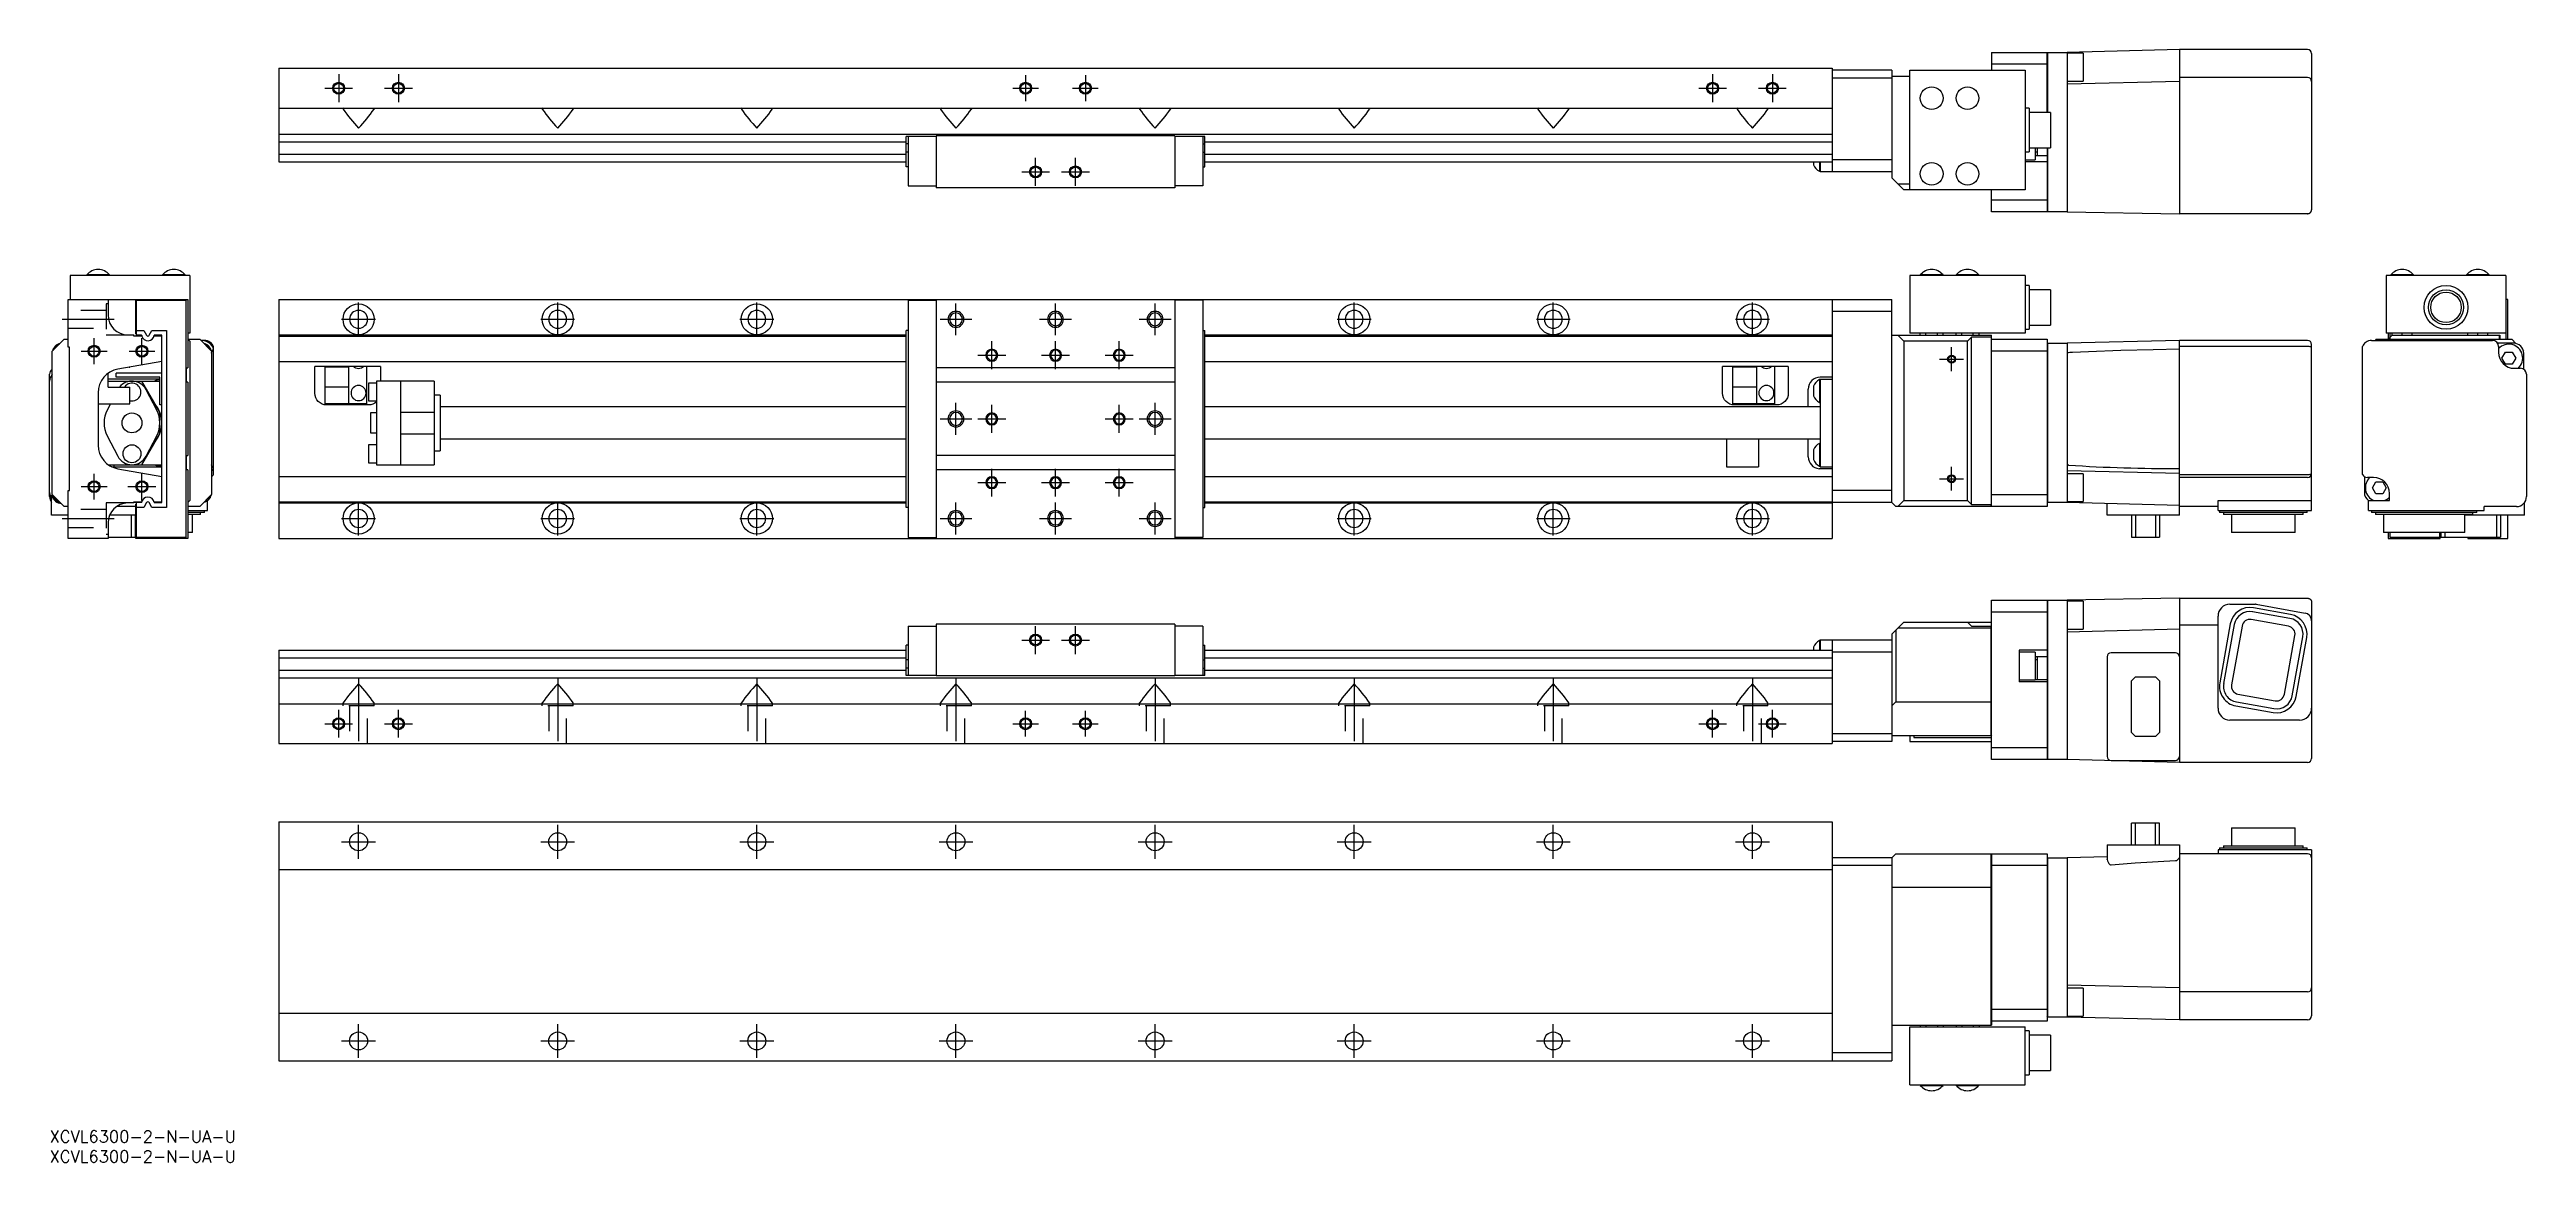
# Model space of a CAD drawing. Extents: x 0 to 622, y -8 to 271.
import ezdxf

# ---------------------------------------------------------------- set-up
doc = ezdxf.new("R2010")
doc.units = 0
doc.header["$LTSCALE"] = 0.5
doc.linetypes.add('CENTER', pattern=[50.8, 31.75, -6.35, 6.35, -6.35])
doc.linetypes.add('DASHED', pattern=[19.05, 12.7, -6.35])
for name, color, linetype in [('MSM_CENTER', 1, 'CENTER'), ('MSM_CONTINUOUS', 7, 'CONTINUOUS'), ('MSM_DASHED', 4, 'DASHED'), ('MSM_NARROW', 5, 'CONTINUOUS'), ('MSM_PART_NUMBER', 7, 'CONTINUOUS')]:
    doc.layers.add(name, color=color, linetype=linetype)
doc.styles.get("Standard").update_dxf_attribs({"font": 'txt.shx', "height": 3, "bigfont": 'bigfont.shx'})

# ---------------------------------------------------------------- blocks, each defined once
blk = doc.blocks.new('*U2')
at = {"layer": 'MSM_PART_NUMBER'}
blk.add_text('XCVL6300-2-N-UA-U', height=3, dxfattribs=at).set_placement((0, -3))
blk = doc.blocks.new('*U3')
at = {"layer": 'MSM_PART_NUMBER'}
blk.add_text('XCVL6300-2-N-UA-U', height=3, dxfattribs=at).set_placement((0, -8))

msp = doc.modelspace()

# ---------------------------------------------------------------- linework, layer by layer
at = {"layer": 'MSM_CENTER'}
for p, q in [((69.1, 261.66), (76.1, 261.66)), ((72.6, 265.16), (72.6, 258.16)), ((84.1, 261.66), (91.1, 261.66)), ((87.6, 265.16), (87.6, 258.16)), ((241.87, 261.66), (248.33, 261.66)), ((245.1, 264.89), (245.1, 258.43)), ((256.87, 261.66), (263.33, 261.66)), ((260.1, 264.89), (260.1, 258.43)), ((414.1, 261.66), (421.1, 261.66)), ((417.6, 265.16), (417.6, 258.16)), ((429.1, 261.66), (436.1, 261.66)), ((432.6, 265.16), (432.6, 258.16)), ((247.6, 237.16), (247.6, 244.16)), ((257.6, 237.16), (257.6, 244.16)), ((244.1, 240.66), (251.1, 240.66)), ((254.1, 240.66), (261.1, 240.66)), ((77.6, 199.39), (77.6, 207.89)), ((127.6, 199.39), (127.6, 207.89)), ((177.6, 199.39), (177.6, 207.89)), ((227.6, 199.64), (227.6, 207.64)), ((252.6, 199.64), (252.6, 207.64)), ((277.6, 199.64), (277.6, 207.64)), ((327.6, 199.39), (327.6, 207.89)), ((377.6, 199.39), (377.6, 207.89)), ((427.6, 199.39), (427.6, 207.89)), ((3.2, 203.64), (16.2, 203.64)), ((73.35, 203.64), (81.85, 203.64)), ((123.35, 203.64), (131.85, 203.64)), ((173.35, 203.64), (181.85, 203.64)), ((223.6, 203.64), (231.6, 203.64)), ((248.6, 203.64), (256.6, 203.64)), ((273.6, 203.64), (281.6, 203.64)), ((323.35, 203.64), (331.85, 203.64)), ((373.35, 203.64), (381.85, 203.64)), ((423.35, 203.64), (431.85, 203.64)), ((7.97, 195.64), (14.43, 195.64)), ((11.2, 192.41), (11.2, 198.87)), ((19.97, 195.64), (26.43, 195.64)), ((23.2, 192.41), (23.2, 198.87)), ((233.1, 194.64), (240.1, 194.64)), ((236.6, 191.14), (236.6, 198.14)), ((249.1, 194.64), (256.1, 194.64)), ((252.6, 191.14), (252.6, 198.14)), ((265.1, 194.64), (272.1, 194.64)), ((268.6, 191.14), (268.6, 198.14)), ((474.6, 193.64), (480.6, 193.64)), ((477.6, 190.64), (477.6, 196.64)), ((227.6, 174.64), (227.6, 182.64)), ((236.6, 175.14), (236.6, 182.14)), ((268.6, 175.14), (268.6, 182.14)), ((277.6, 174.64), (277.6, 182.64)), ((223.6, 178.64), (231.6, 178.64)), ((233.1, 178.64), (240.1, 178.64)), ((265.1, 178.64), (272.1, 178.64)), ((273.6, 178.64), (281.6, 178.64)), ((11.2, 158.41), (11.2, 164.87)), ((23.2, 158.14), (23.2, 165.14)), ((233.1, 162.64), (240.1, 162.64)), ((236.6, 159.14), (236.6, 166.14)), ((249.1, 162.64), (256.1, 162.64)), ((252.6, 159.14), (252.6, 166.14)), ((265.1, 162.64), (272.1, 162.64)), ((268.6, 159.14), (268.6, 166.14)), ((474.6, 163.64), (480.6, 163.64)), ((477.6, 160.64), (477.6, 166.64)), ((7.97, 161.64), (14.43, 161.64)), ((19.7, 161.64), (26.7, 161.64)), ((77.6, 149.39), (77.6, 157.89)), ((127.6, 149.39), (127.6, 157.89)), ((177.6, 149.39), (177.6, 157.89)), ((227.6, 149.64), (227.6, 157.64)), ((252.6, 149.64), (252.6, 157.64)), ((277.6, 149.64), (277.6, 157.64)), ((327.6, 149.39), (327.6, 157.89)), ((377.6, 149.39), (377.6, 157.89)), ((427.6, 149.39), (427.6, 157.89)), ((3.2, 153.64), (16.2, 153.64)), ((73.35, 153.64), (81.85, 153.64)), ((123.35, 153.64), (131.85, 153.64)), ((173.35, 153.64), (181.85, 153.64)), ((223.6, 153.64), (231.6, 153.64)), ((248.6, 153.64), (256.6, 153.64)), ((273.6, 153.64), (281.6, 153.64)), ((323.35, 153.64), (331.85, 153.64)), ((373.35, 153.64), (381.85, 153.64)), ((423.35, 153.64), (431.85, 153.64)), ((247.6, 119.63), (247.6, 126.63)), ((257.6, 119.63), (257.6, 126.63)), ((244.1, 123.13), (251.1, 123.13)), ((254.1, 123.13), (261.1, 123.13)), ((77.6, 113.63), (77.6, 95.13)), ((127.6, 113.63), (127.6, 95.13)), ((177.6, 113.63), (177.6, 95.13)), ((227.6, 113.63), (227.6, 95.13)), ((277.6, 113.63), (277.6, 95.13)), ((327.6, 113.63), (327.6, 95.13)), ((377.6, 113.63), (377.6, 95.13)), ((427.6, 113.63), (427.6, 95.13)), ((69.1, 102.13), (76.1, 102.13)), ((72.6, 98.63), (72.6, 105.63)), ((84.1, 102.13), (91.1, 102.13)), ((87.6, 98.63), (87.6, 105.63)), ((241.87, 102.13), (248.33, 102.13)), ((245.1, 98.9), (245.1, 105.36)), ((256.87, 102.13), (263.33, 102.13)), ((260.1, 98.9), (260.1, 105.36)), ((414.1, 102.13), (421.1, 102.13)), ((417.6, 98.63), (417.6, 105.63)), ((429.1, 102.13), (436.1, 102.13)), ((432.6, 98.63), (432.6, 105.63)), ((77.6, 68.25), (77.6, 76.75)), ((127.6, 68.25), (127.6, 76.75)), ((177.6, 68.25), (177.6, 76.75)), ((227.6, 68.25), (227.6, 76.75)), ((277.6, 68.25), (277.6, 76.75)), ((327.6, 68.25), (327.6, 76.75)), ((377.6, 68.25), (377.6, 76.75)), ((427.6, 68.25), (427.6, 76.75)), ((73.35, 72.5), (81.85, 72.5)), ((123.35, 72.5), (131.85, 72.5)), ((173.35, 72.5), (181.85, 72.5)), ((223.35, 72.5), (231.85, 72.5)), ((273.35, 72.5), (281.85, 72.5)), ((323.35, 72.5), (331.85, 72.5)), ((373.35, 72.5), (381.85, 72.5)), ((423.35, 72.5), (431.85, 72.5)), ((77.6, 18.25), (77.6, 26.75)), ((127.6, 18.25), (127.6, 26.75)), ((177.6, 18.25), (177.6, 26.75)), ((227.6, 18.25), (227.6, 26.75)), ((277.6, 18.25), (277.6, 26.75)), ((327.6, 18.25), (327.6, 26.75)), ((377.6, 18.25), (377.6, 26.75)), ((427.6, 18.25), (427.6, 26.75)), ((73.35, 22.5), (81.85, 22.5)), ((123.35, 22.5), (131.85, 22.5)), ((173.35, 22.5), (181.85, 22.5)), ((223.35, 22.5), (231.85, 22.5)), ((273.35, 22.5), (281.85, 22.5)), ((323.35, 22.5), (331.85, 22.5)), ((373.35, 22.5), (381.85, 22.5)), ((423.35, 22.5), (431.85, 22.5))]:
    msp.add_line(p, q, dxfattribs=at)
at = {"layer": 'MSM_CONTINUOUS', "color": 7}
for p, q in [((487.6, 270.66), (501.6, 270.66)), ((487.6, 270.66), (487.6, 266.16)), ((501.6, 267.66), (487.6, 267.66)), ((501.6, 270.56), (501.7, 270.66)), ((501.6, 255.58), (501.6, 270.66)), ((501.7, 270.66), (501.7, 255.58)), ((501.7, 270.66), (506.6, 270.66)), ((534.8, 271.36), (506.6, 270.66)), ((506.6, 270.66), (506.6, 230.66)), ((510.6, 270.42), (506.6, 270.42)), ((510.6, 270.42), (510.6, 263.42)), ((534.8, 271.36), (534.8, 230.16)), ((567, 271.36), (534.8, 271.36)), ((568, 270.36), (568, 231.16)), ((462.6, 266.16), (462.6, 239.16)), ((462.6, 264.66), (467.1, 264.66)), ((467.1, 236.16), (467.1, 266.16)), ((467.1, 266.16), (496.1, 266.16)), ((496.1, 266.16), (496.1, 236.16)), ((506.6, 263.42), (510.6, 263.42)), ((534.8, 263.36), (506.6, 262.66)), ((567, 264.36), (534.8, 264.36)), ((497.1, 256.66), (496.1, 256.66)), ((497.1, 256.66), (497.1, 245.66)), ((502.4, 255.58), (497.1, 255.58)), ((502.4, 255.58), (502.4, 246.73)), ((496.1, 245.66), (497.1, 245.66)), ((496.1, 243.66), (498.6, 243.66)), ((501.6, 243.16), (496.1, 243.16)), ((497.1, 246.73), (502.4, 246.73)), ((498.6, 246.73), (498.6, 243.66)), ((498.6, 245.66), (499.1, 245.66)), ((498.6, 244.77), (501.6, 244.77)), ((499.1, 246.73), (499.1, 244.77)), ((501.6, 246.73), (501.6, 230.66)), ((501.7, 246.73), (501.7, 230.66)), ((462.6, 239.16), (465.6, 236.16)), ((464.1, 237.66), (467.1, 237.66)), ((496.1, 236.16), (465.6, 236.16)), ((487.6, 230.66), (487.6, 236.16)), ((487.6, 233.66), (501.6, 233.66)), ((501.6, 230.66), (487.6, 230.66)), ((501.7, 230.66), (501.6, 230.76)), ((506.6, 230.66), (501.7, 230.66)), ((506.6, 230.66), (534.8, 230.16)), ((567, 230.16), (534.8, 230.16)), ((567, 230.16), (567.05, 230.16)), ((567.05, 230.16), (567.09, 230.16)), ((567.09, 230.16), (567.14, 230.17)), ((567.14, 230.17), (567.19, 230.18)), ((567.19, 230.18), (567.23, 230.19)), ((567.23, 230.19), (567.28, 230.2)), ((567.28, 230.2), (567.33, 230.21)), ((567.33, 230.21), (567.36, 230.22)), ((567.36, 230.22), (567.39, 230.24)), ((567.39, 230.24), (567.42, 230.25)), ((567.42, 230.25), (567.45, 230.26)), ((567.45, 230.26), (567.48, 230.28)), ((567.48, 230.28), (567.51, 230.3)), ((567.51, 230.3), (567.53, 230.31)), ((567.53, 230.31), (567.56, 230.33)), ((567.56, 230.33), (567.59, 230.35)), ((567.59, 230.35), (567.61, 230.37)), ((567.61, 230.37), (567.64, 230.39)), ((567.64, 230.39), (567.67, 230.41)), ((567.67, 230.41), (567.69, 230.43)), ((567.69, 230.43), (567.71, 230.46)), ((567.71, 230.46), (567.74, 230.48)), ((567.74, 230.48), (567.76, 230.51)), ((567.76, 230.51), (567.78, 230.53)), ((567.78, 230.53), (567.8, 230.56)), ((567.8, 230.56), (567.82, 230.58)), ((567.82, 230.58), (567.84, 230.61)), ((567.84, 230.61), (567.86, 230.65)), ((567.86, 230.65), (567.88, 230.68)), ((567.88, 230.68), (567.9, 230.72)), ((567.9, 230.72), (567.92, 230.76)), ((567.92, 230.76), (567.93, 230.8)), ((567.93, 230.8), (567.95, 230.84)), ((567.95, 230.84), (567.96, 230.88)), ((567.96, 230.88), (567.97, 230.92)), ((567.97, 230.92), (567.98, 230.94)), ((567.98, 230.97), (567.99, 231)), ((567.98, 230.94), (567.98, 230.97)), ((567.99, 231.03), (568, 231.06)), ((567.99, 231), (567.99, 231.03)), ((568, 231.15), (568, 231.16)), ((568, 231.12), (568, 231.15)), ((568, 231.09), (568, 231.12)), ((568, 231.06), (568, 231.09)), ((35.2, 214.64), (5.2, 214.64)), ((5.2, 214.64), (5.2, 208.64)), ((15.05, 214.8), (9.35, 214.8)), ((9.35, 214.8), (9.35, 214.64)), ((15.05, 214.64), (15.05, 214.8)), ((34.05, 214.8), (28.35, 214.8)), ((28.35, 214.8), (28.35, 214.64)), ((34.05, 214.64), (34.05, 214.8)), ((35.2, 214.64), (35.2, 200.14)), ((496.1, 214.64), (467.1, 214.64)), ((467.1, 214.64), (467.1, 200.14)), ((475.45, 214.8), (469.75, 214.8)), ((469.75, 214.8), (469.75, 214.64)), ((475.45, 214.64), (475.45, 214.8)), ((478.75, 214.8), (478.75, 214.64)), ((484.45, 214.8), (478.75, 214.8)), ((484.45, 214.64), (484.45, 214.8)), ((496.1, 214.64), (496.1, 200.14)), ((497.1, 212.14), (496.1, 212.14)), ((497.1, 212.14), (497.1, 201.14)), ((616.75, 214.64), (586.75, 214.64)), ((586.75, 214.64), (586.75, 200.14)), ((593.6, 214.8), (587.9, 214.8)), ((587.9, 214.8), (587.9, 214.64)), ((593.6, 214.64), (593.6, 214.8)), ((612.6, 214.8), (606.9, 214.8)), ((606.9, 214.8), (606.9, 214.64)), ((612.6, 214.64), (612.6, 214.8)), ((616.75, 214.64), (616.75, 198.64)), ((4.7, 196.64), (4.7, 208.64)), ((4.7, 208.64), (34.7, 208.64)), ((14.7, 208.64), (14.7, 204.74)), ((21.7, 208.54), (14.7, 208.54)), ((21.7, 200.04), (21.7, 208.64)), ((21.8, 199.64), (21.8, 208.44)), ((21.8, 208.44), (34.2, 208.44)), ((34.2, 208.44), (34.2, 148.84)), ((34.7, 208.64), (34.7, 191.44)), ((462.6, 157.64), (462.6, 208.64)), ((502.4, 211.06), (497.1, 211.06)), ((502.4, 211.06), (502.4, 202.21)), ((617.25, 208.64), (616.75, 208.64)), ((617.25, 198.64), (617.25, 208.64)), ((19.7, 199.74), (21.2, 199.74)), ((21.2, 199.44), (21.2, 199.74)), ((23.16, 199.44), (21.2, 199.44)), ((21.8, 200.04), (21.7, 200.04)), ((21.8, 200.84), (23.68, 200.84)), ((23.13, 199.64), (21.8, 199.64)), ((23.68, 200.84), (24.36, 199.64)), ((25.04, 199.64), (25.72, 200.84)), ((25.72, 200.84), (29.4, 200.84)), ((28.2, 199.44), (26.24, 199.44)), ((28.2, 199.64), (26.27, 199.64)), ((28.2, 157.64), (28.2, 199.64)), ((29.4, 200.84), (29.4, 156.44)), ((35.2, 200.14), (34.7, 200.14)), ((462.6, 199.64), (487.6, 199.64)), ((464.1, 199.64), (465.6, 198.14)), ((496.1, 200.14), (467.1, 200.14)), ((469.71, 199.64), (469.71, 200.14)), ((471.16, 199.64), (471.16, 200.14)), ((474.04, 199.64), (474.04, 200.14)), ((475.49, 199.64), (475.49, 200.14)), ((478.71, 199.64), (478.71, 200.14)), ((480.16, 199.64), (480.16, 200.14)), ((482.6, 199.14), (481.6, 198.14)), ((482.6, 157.14), (482.6, 199.14)), ((487.6, 199.14), (482.6, 199.14)), ((483.04, 199.64), (483.04, 200.14)), ((484.49, 199.64), (484.49, 200.14)), ((487.6, 156.64), (487.6, 199.64)), ((496.1, 201.14), (497.1, 201.14)), ((497.1, 202.21), (502.4, 202.21)), ((616.75, 200.14), (586.75, 200.14)), ((587.25, 200.14), (587.25, 198.64)), ((588.25, 199.64), (587.25, 198.64)), ((587.75, 198.64), (587.75, 200.14)), ((588.25, 199.64), (588.25, 200.14)), ((588.25, 199.64), (615.25, 199.64)), ((590.75, 199.64), (590.75, 200.14)), ((593.25, 199.64), (593.25, 200.14)), ((607.25, 199.64), (607.25, 200.14)), ((609.75, 199.64), (609.75, 200.14)), ((612.25, 199.64), (612.25, 200.14)), ((615.15, 198.64), (615.15, 199.64)), ((615.25, 199.64), (615.25, 198.64)), ((3.7, 198.64), (0.7, 195.64)), ((0.7, 159.64), (0.7, 195.64)), ((3.7, 198.64), (4.7, 198.64)), ((5, 196.64), (4.7, 196.64)), ((5, 160.64), (5, 196.64)), ((28.2, 193.08), (17.16, 191.14)), ((34.7, 198.64), (35.2, 198.14)), ((34.7, 198.64), (37.7, 198.64)), ((35.2, 198.14), (35.2, 158.14)), ((40.7, 195.64), (37.7, 198.64)), ((38.9, 198.34), (38, 198.34)), ((40.7, 195.64), (40.7, 159.64)), ((40.7, 195.22), (40.71, 195.24)), ((40.7, 195.2), (40.7, 195.22)), ((40.7, 195.19), (40.7, 195.2)), ((40.7, 195.18), (40.7, 195.19)), ((40.7, 195.19), (40.7, 195.19)), ((40.7, 195.17), (40.7, 195.18)), ((40.7, 195.18), (40.7, 195.18)), ((40.7, 195.18), (40.7, 195.18)), ((40.7, 195.16), (40.7, 195.17)), ((40.7, 195.17), (40.7, 195.17)), ((40.7, 195.15), (40.7, 195.16)), ((40.7, 195.16), (40.7, 195.16)), ((40.7, 195.16), (40.7, 195.16)), ((40.7, 195.16), (40.7, 195.16)), ((40.7, 195.16), (40.7, 195.16)), ((40.7, 195.14), (40.7, 195.15)), ((40.7, 195.15), (40.7, 195.15)), ((40.7, 195.15), (40.7, 195.15)), ((40.7, 195.15), (40.7, 195.15)), ((40.7, 195.15), (40.7, 195.15)), ((40.7, 195.15), (40.7, 195.15)), ((40.7, 195.15), (40.7, 195.15)), ((40.7, 195.15), (40.7, 195.15)), ((40.7, 195.15), (40.7, 195.15)), ((40.7, 195.15), (40.7, 195.15)), ((40.7, 195.14), (40.7, 195.14)), ((40.7, 195.14), (40.7, 195.14)), ((40.7, 195.14), (40.7, 195.14)), ((40.7, 195.14), (40.7, 195.14)), ((40.7, 195.14), (40.7, 195.14)), ((40.7, 195.14), (40.7, 195.14)), ((40.7, 195.14), (40.7, 195.14)), ((40.7, 195.14), (40.7, 195.14)), ((40.71, 195.31), (40.72, 195.36)), ((40.71, 195.28), (40.71, 195.31)), ((40.71, 195.24), (40.71, 195.28)), ((40.72, 195.36), (40.8, 195.58)), ((40.8, 195.58), (40.94, 195.87)), ((40.94, 195.87), (41.08, 196.09)), ((41.08, 196.09), (41.2, 196.25)), ((41.2, 164.69), (41.2, 196.82)), ((465.6, 198.14), (465.6, 158.14)), ((481.6, 198.14), (465.6, 198.14)), ((481.6, 158.14), (481.6, 198.14)), ((487.6, 198.64), (501.6, 198.64)), ((501.6, 195.64), (487.6, 195.64)), ((501.6, 198.64), (501.6, 156.64)), ((501.7, 197.64), (501.6, 197.54)), ((501.7, 197.64), (501.7, 157.64)), ((501.7, 197.64), (506.6, 197.64)), ((534.8, 198.34), (506.6, 197.64)), ((506.6, 197.64), (506.6, 157.64)), ((506.6, 195.14), (506.69, 195.19)), ((507.93, 195.36), (511.99, 195.58)), ((511.99, 195.58), (520.12, 195.87)), ((520.12, 195.87), (528.25, 196.09)), ((528.25, 196.09), (534.8, 196.25)), ((567, 198.34), (534.8, 198.34)), ((534.8, 154.44), (534.8, 198.34)), ((567, 196.82), (534.8, 196.82)), ((567.84, 196.72), (567.93, 196.68)), ((567.93, 196.68), (568, 196.6)), ((568, 155.64), (568, 197.34)), ((568, 196.6), (568, 196.59)), ((580.75, 164.69), (580.75, 196.82)), ((583.05, 198.34), (613.45, 198.34)), ((584.25, 198.64), (583.95, 198.34)), ((584.25, 198.64), (618.25, 198.64)), ((593.75, 198.64), (593.75, 198.34)), ((601.75, 198.34), (601.75, 198.64)), ((618.75, 197.64), (614.72, 197.64)), ((614.95, 196.84), (614.95, 195.34)), ((615.78, 193.9), (616.65, 195.4)), ((616.65, 192.4), (615.78, 193.9)), ((616.65, 195.4), (618.38, 195.4)), ((619.32, 197.57), (618.25, 198.64)), ((618.38, 195.4), (619.25, 193.9)), ((619.25, 193.9), (618.38, 192.4)), ((621.25, 195.64), (621.19, 195.7)), ((621.25, 191.11), (621.25, 195.14)), ((0, 159.14), (0, 189.84)), ((14.7, 186.64), (14.7, 190.1)), ((27.7, 188.64), (14.7, 188.64)), ((14.7, 188.14), (27.7, 188.14)), ((14.7, 186.64), (20.2, 186.64)), ((16.7, 189.14), (16.7, 190.14)), ((28.2, 190.14), (16.7, 190.14)), ((27.7, 189.14), (16.7, 189.14)), ((19.99, 191.64), (20.2, 191.64)), ((20.2, 191.67), (20.2, 191.64)), ((20.2, 182.44), (20.2, 186.64)), ((27.7, 180.34), (23.2, 188.14)), ((27.7, 182.14), (27.7, 189.14)), ((34.35, 187.84), (34.35, 191.44)), ((34.35, 191.44), (34.7, 191.44)), ((34.7, 187.84), (34.35, 187.84)), ((34.7, 187.84), (34.7, 169.44)), ((618.38, 192.4), (616.65, 192.4)), ((618.95, 191.34), (620.45, 191.34)), ((621.95, 189.84), (621.95, 159.14)), ((12.2, 185.23), (12.2, 172.05)), ((12.2, 182.44), (20.2, 182.44)), ((15.31, 182.44), (14.49, 180.87)), ((26.91, 180.87), (24.25, 185.98)), ((28.2, 182.14), (27.7, 182.14)), ((14.49, 174.41), (17.15, 169.29)), ((23.2, 167.14), (27.7, 174.93)), ((24.25, 169.29), (26.91, 174.41)), ((27.7, 174.93), (27.7, 180.34)), ((34.35, 165.84), (34.35, 169.44)), ((34.35, 169.44), (34.7, 169.44)), ((14.75, 167.14), (28.2, 167.14)), ((15.6, 166.64), (28.2, 166.64)), ((16.2, 166.64), (16.2, 167.14)), ((17.16, 166.14), (28.2, 164.19)), ((34.7, 165.84), (34.35, 165.84)), ((34.7, 165.84), (34.7, 148.64)), ((40.7, 167.13), (40.7, 167.14)), ((40.7, 167.14), (40.7, 167.14)), ((40.7, 167.14), (40.7, 167.14)), ((40.7, 167.14), (40.7, 167.14)), ((40.7, 167.12), (40.7, 167.13)), ((40.7, 167.13), (40.7, 167.13)), ((40.7, 167.13), (40.7, 167.13)), ((40.7, 167.13), (40.7, 167.13)), ((40.7, 167.13), (40.7, 167.13)), ((40.7, 167.13), (40.7, 167.13)), ((40.7, 167.13), (40.7, 167.13)), ((40.7, 167.13), (40.7, 167.13)), ((40.7, 167.13), (40.7, 167.13)), ((40.7, 167.13), (40.7, 167.13)), ((40.7, 167.13), (40.7, 167.13)), ((40.7, 167.13), (40.7, 167.13)), ((40.7, 167.13), (40.7, 167.13)), ((40.7, 167.13), (40.7, 167.13)), ((40.7, 167.13), (40.7, 167.13)), ((40.7, 167.13), (40.7, 167.13)), ((40.7, 167.13), (40.7, 167.13)), ((40.7, 167.11), (40.7, 167.12)), ((40.7, 167.12), (40.7, 167.12)), ((40.7, 167.12), (40.7, 167.12)), ((40.7, 167.12), (40.7, 167.12)), ((40.7, 167.12), (40.7, 167.12)), ((40.7, 167.12), (40.7, 167.12)), ((40.7, 167.12), (40.7, 167.12)), ((40.7, 167.1), (40.7, 167.11)), ((40.7, 167.11), (40.7, 167.11)), ((40.7, 167.11), (40.7, 167.11)), ((40.7, 167.11), (40.7, 167.11)), ((40.7, 167.09), (40.7, 167.1)), ((40.7, 167.1), (40.7, 167.1)), ((40.7, 167.08), (40.7, 167.09)), ((40.7, 167.06), (40.7, 167.08)), ((40.71, 167.04), (40.7, 167.06)), ((40.71, 167.02), (40.71, 167.04)), ((40.72, 167), (40.71, 167.02)), ((40.72, 166.97), (40.72, 167)), ((40.74, 166.93), (40.72, 166.97)), ((40.75, 166.88), (40.74, 166.93)), ((40.78, 166.82), (40.75, 166.88)), ((40.82, 166.74), (40.78, 166.82)), ((41.12, 166.31), (40.82, 166.74)), ((41.2, 166.22), (41.12, 166.31)), ((506.62, 167.12), (506.6, 167.14)), ((534.8, 164.94), (506.6, 165.64)), ((510.6, 164.87), (506.6, 164.87)), ((506.71, 167.09), (506.62, 167.12)), ((506.86, 167.06), (506.71, 167.09)), ((507, 167.04), (506.86, 167.06)), ((510.6, 164.87), (510.6, 157.87)), ((534.8, 164.69), (567, 164.69)), ((567, 163.94), (534.8, 163.94)), ((567.81, 164.81), (567.91, 164.86)), ((567.91, 164.86), (567.98, 164.95)), ((567.98, 164.95), (568, 165.04)), ((581.25, 164.17), (581.25, 160.14)), ((583.55, 163.94), (582.05, 163.94)), ((583.26, 161.37), (584.12, 162.87)), ((584.12, 162.87), (585.85, 162.87)), ((585.85, 162.87), (586.72, 161.37)), ((0.5, 154.44), (0.5, 159.5)), ((0.7, 159.64), (3.7, 156.64)), ((4.7, 156.64), (3.7, 156.64)), ((4.7, 160.64), (5, 160.64)), ((4.7, 148.64), (4.7, 160.64)), ((21.7, 156.64), (16.84, 156.64)), ((21.2, 157.54), (19.7, 157.54)), ((21.2, 157.84), (23.16, 157.84)), ((21.2, 157.54), (21.2, 157.84)), ((21.2, 157.74), (23.14, 157.74)), ((23.13, 157.64), (21.2, 157.64)), ((21.7, 148.64), (21.7, 157.24)), ((21.7, 157.24), (21.8, 157.24)), ((21.8, 148.84), (21.8, 157.64)), ((23.68, 156.44), (21.8, 156.44)), ((24.36, 157.63), (23.68, 156.44)), ((25.72, 156.44), (25.04, 157.63)), ((29.4, 156.44), (25.72, 156.44)), ((26.24, 157.84), (28.2, 157.84)), ((26.26, 157.74), (27.8, 157.74)), ((26.27, 157.64), (28.2, 157.64)), ((27.8, 157.74), (27.7, 157.64)), ((27.8, 157.74), (27.9, 157.84)), ((35.2, 158.14), (34.7, 157.64)), ((37.7, 156.64), (34.7, 156.64)), ((34.7, 155.64), (39.7, 155.64)), ((37.7, 156.64), (40.7, 159.64)), ((38.87, 155.14), (38.87, 155.64)), ((39.7, 155.64), (39.7, 158.14)), ((462.6, 157.64), (463.6, 156.64)), ((487.5, 156.64), (463.6, 156.64)), ((465.6, 158.14), (464.1, 156.64)), ((465.6, 158.14), (481.6, 158.14)), ((481.6, 158.14), (482.6, 157.14)), ((482.6, 157.14), (487.5, 157.14)), ((487.5, 157.14), (487.6, 157.28)), ((487.5, 156.64), (487.5, 157.14)), ((487.6, 156.74), (487.5, 156.64)), ((487.6, 159.64), (501.6, 159.64)), ((501.6, 156.64), (487.6, 156.64)), ((501.6, 157.74), (501.7, 157.64)), ((506.6, 157.64), (501.7, 157.64)), ((506.6, 157.87), (510.6, 157.87)), ((534.8, 156.94), (506.6, 157.64)), ((516.65, 154.44), (516.65, 157.39)), ((544.5, 156.64), (534.8, 156.64)), ((544.5, 155.64), (544.5, 158.14)), ((544.5, 158.14), (568, 158.14)), ((544.5, 155.64), (568, 155.64)), ((544.86, 155.64), (544.86, 155.14)), ((566.85, 155.14), (566.85, 155.64)), ((581.25, 159.64), (581.32, 159.57)), ((582.25, 155.64), (582.25, 158.14)), ((582.25, 158.14), (587.55, 158.14)), ((582.25, 155.64), (611.35, 155.64)), ((583.08, 155.64), (583.08, 155.14)), ((584.12, 159.87), (583.26, 161.37)), ((585.85, 159.87), (584.12, 159.87)), ((586.72, 161.37), (585.85, 159.87)), ((587.55, 158.14), (587.55, 159.94)), ((609.51, 155.14), (609.51, 155.64)), ((611.35, 155.64), (611.35, 156.64)), ((619.45, 156.64), (611.35, 156.64)), ((621.45, 154.44), (621.45, 157.64)), ((4.7, 154.44), (0.5, 154.44)), ((14.7, 152.54), (14.7, 148.64)), ((21.7, 154.44), (15.08, 154.44)), ((20.5, 154.44), (20.5, 148.94)), ((21.5, 154.44), (21.5, 148.94)), ((21.7, 150.14), (21.5, 150.14)), ((38.87, 155.14), (34.7, 155.14)), ((37.87, 154.64), (34.7, 154.64)), ((35.87, 150.14), (34.7, 150.14)), ((35.87, 150.14), (35.87, 154.64)), ((37.87, 154.64), (37.87, 155.14)), ((534.8, 154.44), (516.65, 154.44)), ((522.8, 154.44), (522.8, 148.94)), ((523.8, 154.44), (523.8, 148.94)), ((528.8, 154.44), (528.8, 148.94)), ((529.8, 154.44), (529.8, 148.94)), ((566.85, 155.14), (544.86, 155.14)), ((545.86, 155.14), (545.86, 154.64)), ((565.85, 154.64), (545.86, 154.64)), ((547.86, 154.64), (547.86, 150.14)), ((563.85, 150.14), (547.86, 150.14)), ((563.85, 150.14), (563.85, 154.64)), ((565.85, 154.64), (565.85, 155.14)), ((609.51, 155.14), (583.08, 155.14)), ((584.08, 155.14), (584.08, 154.64)), ((608.51, 154.64), (584.08, 154.64)), ((586.08, 154.64), (586.08, 150.14)), ((606.51, 150.14), (586.08, 150.14)), ((587.25, 150.14), (587.25, 148.64)), ((587.75, 148.84), (587.75, 150.14)), ((600.15, 150.14), (600.15, 148.84)), ((600.25, 148.64), (600.25, 150.14)), ((600.45, 150.14), (600.45, 148.94)), ((601.45, 150.14), (601.45, 148.94)), ((606.51, 150.14), (606.51, 154.64)), ((621.45, 154.44), (606.51, 154.44)), ((608.51, 154.64), (608.51, 155.14)), ((614.45, 154.44), (614.45, 148.94)), ((615.45, 154.44), (615.45, 148.94)), ((617.25, 148.64), (617.25, 154.44)), ((14.7, 148.64), (4.7, 148.64)), ((14.7, 148.94), (21.5, 148.94)), ((34.7, 148.64), (21.7, 148.64)), ((34.2, 148.84), (21.8, 148.84)), ((522.8, 148.94), (529.8, 148.94)), ((587.25, 148.64), (600.25, 148.64)), ((600.15, 148.84), (587.75, 148.84)), ((600.45, 148.94), (615.45, 148.94)), ((607.25, 148.94), (607.25, 148.64)), ((607.25, 148.64), (617.25, 148.64)), ((487.6, 93.13), (487.6, 133.13)), ((487.6, 133.13), (501.6, 133.13)), ((501.6, 133.13), (501.6, 93.13)), ((501.7, 133.13), (501.6, 133.03)), ((501.7, 133.13), (501.7, 93.13)), ((501.7, 133.13), (506.6, 133.13)), ((534.8, 133.63), (506.6, 133.13)), ((506.6, 133.13), (506.6, 93.13)), ((510.6, 132.89), (506.6, 132.89)), ((510.6, 132.89), (510.6, 125.89)), ((534.8, 133.63), (534.8, 92.43)), ((534.8, 133.63), (567, 133.63)), ((547.5, 132.13), (553.91, 132.13)), ((562.73, 129.55), (553.38, 131.22)), ((554.09, 132.11), (566.35, 129.92)), ((567, 133.63), (567.05, 133.63)), ((567.05, 133.63), (567.09, 133.62)), ((567.09, 133.62), (567.14, 133.62)), ((567.14, 133.62), (567.19, 133.61)), ((567.19, 133.61), (567.23, 133.6)), ((567.23, 133.6), (567.28, 133.59)), ((567.28, 133.59), (567.32, 133.57)), ((567.32, 133.57), (567.35, 133.56)), ((567.35, 133.56), (567.38, 133.55)), ((567.38, 133.55), (567.41, 133.54)), ((567.41, 133.54), (567.44, 133.53)), ((567.44, 133.53), (567.47, 133.51)), ((567.47, 133.51), (567.5, 133.49)), ((567.5, 133.49), (567.53, 133.48)), ((567.53, 133.48), (567.55, 133.46)), ((567.55, 133.46), (567.58, 133.44)), ((567.58, 133.44), (567.61, 133.42)), ((567.61, 133.42), (567.63, 133.4)), ((567.63, 133.4), (567.66, 133.38)), ((567.66, 133.38), (567.68, 133.36)), ((567.68, 133.36), (567.7, 133.34)), ((567.7, 133.34), (567.73, 133.31)), ((567.73, 133.31), (567.75, 133.29)), ((567.75, 133.29), (567.77, 133.27)), ((567.77, 133.27), (567.79, 133.24)), ((567.79, 133.24), (567.81, 133.21)), ((567.81, 133.21), (567.83, 133.19)), ((567.83, 133.19), (567.85, 133.15)), ((567.85, 133.15), (567.87, 133.12)), ((567.87, 133.12), (567.89, 133.08)), ((567.89, 133.08), (567.91, 133.05)), ((567.91, 133.05), (567.92, 133.01)), ((567.92, 133.01), (567.94, 132.97)), ((567.94, 132.97), (567.95, 132.93)), ((567.95, 132.93), (567.96, 132.89)), ((567.96, 132.89), (567.97, 132.86)), ((567.97, 132.86), (567.98, 132.83)), ((567.98, 132.83), (567.99, 132.8)), ((567.99, 132.8), (567.99, 132.76)), ((567.99, 132.76), (567.99, 132.73)), ((567.99, 132.73), (568, 132.7)), ((568, 132.7), (568, 132.67)), ((568, 132.67), (568, 132.63)), ((568, 132.63), (568, 93.43)), ((568, 132.63), (568, 132.63)), ((462.6, 124.63), (465.6, 127.63)), ((462.6, 124.63), (462.6, 97.63)), ((463.6, 125.63), (463.6, 107.63)), ((487.5, 126.13), (464.1, 126.13)), ((465.6, 127.63), (487.6, 127.63)), ((481.6, 127.63), (482.6, 126.63)), ((482.6, 126.63), (487.6, 126.63)), ((487.5, 99.13), (487.5, 126.63)), ((487.6, 126.09), (487.5, 126.13)), ((501.6, 130.13), (487.6, 130.13)), ((506.6, 125.89), (510.6, 125.89)), ((534.8, 125.83), (506.6, 125.13)), ((544.5, 126.83), (534.8, 126.83)), ((544.5, 106.03), (544.5, 129.13)), ((547.58, 127.18), (544.94, 112.41)), ((548.56, 127), (545.92, 112.24)), ((550.53, 126.65), (547.89, 111.89)), ((562.2, 126.6), (552.85, 128.27)), ((562.55, 128.57), (553.2, 130.24)), ((501.6, 120.63), (494.6, 120.63)), ((494.6, 120.63), (494.6, 112.63)), ((498.6, 120.13), (494.6, 120.13)), ((498.6, 120.13), (498.6, 113.13)), ((498.6, 119.02), (501.6, 119.02)), ((499.1, 119.02), (499.1, 113.16)), ((516.65, 118.93), (516.65, 93.93)), ((533.8, 119.93), (517.65, 119.93)), ((561.18, 109.51), (563.82, 124.28)), ((563.15, 109.16), (565.79, 123.93)), ((564.14, 108.99), (566.77, 123.75)), ((494.6, 113.13), (498.6, 113.13)), ((501.6, 112.63), (494.6, 112.63)), ((499.1, 118.13), (498.6, 118.13)), ((501.6, 113.16), (498.6, 113.16)), ((522.8, 112.93), (523.8, 113.93)), ((522.8, 99.93), (522.8, 112.93)), ((523.8, 113.93), (528.8, 113.93)), ((528.8, 113.93), (529.8, 112.93)), ((529.8, 112.93), (529.8, 99.93)), ((462.6, 106.63), (463.6, 107.63)), ((463.6, 107.63), (487.5, 107.63)), ((487.5, 107.63), (487.6, 107.67)), ((548.98, 106.61), (558.34, 104.94)), ((549.16, 107.6), (558.51, 105.93)), ((549.51, 109.57), (558.86, 107.9)), ((523.8, 98.93), (522.8, 99.93)), ((529.8, 99.93), (528.8, 98.93)), ((565, 103.03), (547.5, 103.03)), ((487.5, 99.13), (462.6, 99.13)), ((467.1, 99.13), (467.1, 97.63)), ((467.1, 97.63), (487.6, 97.63)), ((468.1, 99.13), (468.1, 98.63)), ((468.1, 98.63), (487.6, 98.63)), ((487.6, 99.23), (487.5, 99.13)), ((487.6, 96.13), (501.6, 96.13)), ((528.8, 98.93), (523.8, 98.93)), ((501.6, 93.13), (487.6, 93.13)), ((501.6, 93.23), (501.7, 93.13)), ((506.6, 93.13), (501.7, 93.13)), ((534.8, 92.43), (506.6, 93.13)), ((517.65, 92.93), (533.8, 92.93)), ((567, 92.43), (534.8, 92.43)), ((522.8, 71.7), (522.8, 77.2)), ((529.8, 77.2), (522.8, 77.2)), ((523.8, 71.7), (523.8, 77.2)), ((528.8, 71.7), (528.8, 77.2)), ((529.8, 71.7), (529.8, 77.2)), ((547.86, 76), (563.85, 76)), ((547.86, 76), (547.86, 71.5)), ((563.85, 71.5), (563.85, 76)), ((462.6, 68.5), (463.6, 69.5)), ((462.6, 68.5), (462.6, 17.5)), ((463.6, 69.5), (487.5, 69.5)), ((487.5, 26.5), (487.5, 69.5)), ((487.5, 69.5), (487.6, 69.4)), ((487.6, 69.5), (501.6, 69.5)), ((487.6, 69.5), (487.6, 26.5)), ((501.6, 69.5), (501.6, 27.5)), ((501.6, 68.4), (501.7, 68.5)), ((501.7, 68.5), (506.6, 68.5)), ((501.7, 68.5), (501.7, 28.5)), ((516.65, 68.75), (506.6, 68.5)), ((506.6, 68.5), (506.6, 28.5)), ((516.65, 71.7), (516.65, 68.16)), ((516.65, 71.7), (534.8, 71.7)), ((534.79, 68.61), (534.75, 68.49)), ((534.8, 68.71), (534.79, 68.61)), ((534.8, 71.7), (534.8, 27.8)), ((567, 69.5), (534.8, 69.5)), ((544.5, 70.5), (544.5, 69.5)), ((568, 70.5), (544.5, 70.5)), ((544.86, 71), (566.85, 71)), ((544.86, 71), (544.86, 70.5)), ((545.86, 71.5), (565.85, 71.5)), ((545.86, 71.5), (545.86, 71)), ((565.85, 71), (565.85, 71.5)), ((566.85, 70.5), (566.85, 71)), ((568, 70.5), (568, 28.8)), ((501.6, 66.5), (487.6, 66.5)), ((516.66, 68.07), (516.65, 68.16)), ((517.44, 66.7), (517.35, 66.78)), ((517.55, 66.65), (517.44, 66.7)), ((517.65, 66.64), (517.55, 66.65)), ((520.66, 66.91), (517.65, 66.64)), ((523.68, 67.12), (520.66, 66.91)), ((533.8, 67.67), (523.68, 67.12)), ((533.84, 67.67), (533.8, 67.67)), ((533.95, 67.7), (533.84, 67.67)), ((534.06, 67.74), (533.95, 67.7)), ((534.17, 67.79), (534.06, 67.74)), ((487.5, 61), (462.6, 61)), ((487.6, 60.96), (487.5, 61)), ((534.8, 35.8), (506.6, 36.5)), ((510.6, 35.74), (506.6, 35.74)), ((510.6, 35.74), (510.6, 28.74)), ((567, 34.8), (534.8, 34.8)), ((462.6, 26.5), (487.6, 26.5)), ((467.1, 26), (496.1, 26)), ((467.1, 11.5), (467.1, 26)), ((469.71, 26.5), (469.71, 26)), ((471.16, 26.5), (471.16, 26)), ((474.04, 26.5), (474.04, 26)), ((475.49, 26.5), (475.49, 26)), ((478.71, 26.5), (478.71, 26)), ((480.16, 26.5), (480.16, 26)), ((483.04, 26.5), (483.04, 26)), ((484.49, 26.5), (484.49, 26)), ((487.6, 30.5), (501.6, 30.5)), ((501.6, 27.5), (487.6, 27.5)), ((496.1, 11.5), (496.1, 26)), ((497.1, 25), (496.1, 25)), ((497.1, 25), (497.1, 14)), ((501.7, 28.5), (501.6, 28.6)), ((506.6, 28.5), (501.7, 28.5)), ((506.6, 28.74), (510.6, 28.74)), ((534.8, 27.8), (506.6, 28.5)), ((567, 27.8), (534.8, 27.8)), ((502.4, 23.93), (497.1, 23.93)), ((502.4, 23.93), (502.4, 15.08)), ((496.1, 14), (497.1, 14)), ((497.1, 15.08), (502.4, 15.08)), ((467.1, 11.5), (496.1, 11.5)), ((469.75, 11.5), (469.75, 11.34)), ((469.75, 11.34), (475.45, 11.34)), ((475.45, 11.34), (475.45, 11.5)), ((478.75, 11.5), (478.75, 11.34)), ((478.75, 11.34), (484.45, 11.34)), ((484.45, 11.34), (484.45, 11.5))]:
    msp.add_line(p, q, dxfattribs=at)
at = {"layer": 'MSM_CONTINUOUS'}
for p, q in [((57.6, 266.66), (447.6, 266.66)), ((57.6, 266.66), (57.6, 243.16)), ((447.6, 266.66), (447.6, 240.66)), ((462.6, 266.16), (447.6, 266.16)), ((462.6, 264.16), (447.6, 264.16)), ((57.6, 256.66), (447.6, 256.66)), ((73.86, 256.66), (73.7, 256.53)), ((73.7, 256.53), (73.72, 256.42)), ((81.34, 256.66), (81.5, 256.53)), ((81.5, 256.53), (81.48, 256.42)), ((123.86, 256.66), (123.7, 256.53)), ((123.7, 256.53), (123.72, 256.42)), ((131.34, 256.66), (131.5, 256.53)), ((131.5, 256.53), (131.48, 256.42)), ((173.86, 256.66), (173.7, 256.53)), ((173.7, 256.53), (173.72, 256.42)), ((181.34, 256.66), (181.5, 256.53)), ((181.5, 256.53), (181.48, 256.42)), ((223.86, 256.66), (223.7, 256.53)), ((223.7, 256.53), (223.72, 256.42)), ((231.34, 256.66), (231.5, 256.53)), ((231.5, 256.53), (231.48, 256.42)), ((273.86, 256.66), (273.7, 256.53)), ((273.7, 256.53), (273.72, 256.42)), ((281.34, 256.66), (281.5, 256.53)), ((281.5, 256.53), (281.48, 256.42)), ((323.86, 256.66), (323.7, 256.53)), ((323.7, 256.53), (323.72, 256.42)), ((331.34, 256.66), (331.5, 256.53)), ((331.5, 256.53), (331.48, 256.42)), ((373.86, 256.66), (373.7, 256.53)), ((373.7, 256.53), (373.72, 256.42)), ((381.34, 256.66), (381.5, 256.53)), ((381.5, 256.53), (381.48, 256.42)), ((423.86, 256.66), (423.7, 256.53)), ((423.7, 256.53), (423.72, 256.42)), ((431.34, 256.66), (431.5, 256.53)), ((431.5, 256.53), (431.48, 256.42)), ((57.6, 250.16), (447.6, 250.16)), ((222.6, 249.56), (215.1, 249.56)), ((215.1, 241.96), (215.1, 249.56)), ((215.6, 249.56), (215.6, 237.16)), ((222.6, 249.66), (222.6, 236.66)), ((282.6, 249.66), (222.6, 249.66)), ((282.6, 249.66), (282.6, 236.66)), ((290.1, 249.56), (282.6, 249.56)), ((289.6, 249.56), (289.6, 237.16)), ((290.1, 241.96), (290.1, 249.56)), ((57.6, 248.2), (215.1, 248.2)), ((57.6, 245.12), (215.1, 245.12)), ((57.6, 243.16), (215.1, 243.16)), ((215.6, 247.68), (215.1, 247.68)), ((215.6, 245.63), (215.1, 245.63)), ((289.6, 247.68), (290.1, 247.68)), ((289.6, 245.63), (290.1, 245.63)), ((290.1, 248.2), (447.6, 248.2)), ((290.1, 245.12), (447.6, 245.12)), ((290.1, 243.16), (447.6, 243.16)), ((442.95, 243.16), (442.95, 242.45)), ((444.4, 243.16), (444.4, 240.8)), ((444.6, 243.16), (444.6, 240.66)), ((462.6, 243.66), (447.6, 243.66)), ((215.6, 241.96), (215.1, 241.96)), ((215.6, 237.16), (222.6, 237.16)), ((282.6, 236.66), (222.6, 236.66)), ((289.6, 237.16), (282.6, 237.16)), ((289.6, 241.96), (290.1, 241.96)), ((444.4, 240.8), (444.6, 240.8)), ((462.6, 240.66), (444.6, 240.66)), ((57.6, 208.64), (57.6, 148.64)), ((57.6, 208.64), (462.6, 208.64)), ((215.6, 208.44), (222.6, 208.44)), ((215.6, 208.44), (215.6, 148.84)), ((222.6, 208.64), (222.6, 148.64)), ((282.6, 208.64), (282.6, 148.64)), ((289.6, 208.44), (282.6, 208.44)), ((289.6, 208.44), (289.6, 148.84)), ((447.6, 208.64), (447.6, 148.64)), ((462.6, 205.64), (447.6, 205.64)), ((57.6, 199.74), (215.1, 199.74)), ((57.6, 199.44), (215.1, 199.44)), ((215.1, 156.44), (215.1, 200.84)), ((215.6, 200.84), (215.1, 200.84)), ((289.6, 200.84), (290.1, 200.84)), ((290.1, 156.44), (290.1, 200.84)), ((290.1, 199.74), (447.6, 199.74)), ((290.1, 199.44), (447.6, 199.44)), ((57.6, 193.08), (215.1, 193.08)), ((290.1, 193.08), (447.6, 193.08)), ((83.1, 191.76), (66.6, 191.76)), ((66.6, 185.14), (66.6, 191.76)), ((69.1, 191.76), (69.1, 182.44)), ((75.1, 191.64), (69.1, 191.64)), ((75.1, 186.64), (69.1, 186.64)), ((75.1, 191.76), (75.1, 182.44)), ((79.6, 191.76), (79.6, 182.44)), ((80.1, 187.64), (80.1, 183.14)), ((82.1, 187.64), (80.1, 187.64)), ((82.1, 188.14), (82.1, 167.14)), ((96.6, 188.14), (82.1, 188.14)), ((83.1, 191.76), (83.1, 188.14)), ((88.1, 188.14), (88.1, 167.14)), ((96.6, 188.14), (96.6, 167.14)), ((282.6, 191.44), (222.6, 191.44)), ((282.6, 187.84), (222.6, 187.84)), ((436.6, 191.76), (420.1, 191.76)), ((420.1, 185.14), (420.1, 191.76)), ((422.6, 191.76), (422.6, 182.44)), ((428.6, 191.64), (422.6, 191.64)), ((428.6, 186.64), (422.6, 186.64)), ((428.6, 191.76), (428.6, 182.44)), ((433.1, 191.76), (433.1, 182.44)), ((436.6, 191.76), (436.6, 185.14)), ((442.95, 186.85), (442.95, 184.43)), ((444.4, 188.5), (444.4, 182.78)), ((444.6, 188.5), (444.4, 188.5)), ((447.6, 189.13), (444.6, 189.13)), ((444.6, 188.64), (447.6, 188.64)), ((444.6, 188.64), (444.6, 166.64)), ((79.6, 182.44), (69.1, 182.44)), ((80.1, 182.14), (69.6, 182.14)), ((80.1, 183.14), (82.1, 183.14)), ((98.1, 184.64), (96.6, 184.64)), ((98.1, 184.64), (98.1, 170.64)), ((215.1, 181.64), (98.1, 181.64)), ((444.6, 181.64), (290.1, 181.64)), ((433.1, 182.44), (422.6, 182.44)), ((433.6, 182.14), (423.1, 182.14)), ((441.6, 181.64), (441.6, 186.13)), ((444.4, 182.78), (444.6, 182.78)), ((80.6, 180.14), (80.6, 175.14)), ((82.1, 180.14), (80.6, 180.14)), ((80.6, 175.14), (82.1, 175.14)), ((88.1, 180.34), (96.6, 180.34)), ((88.1, 174.93), (96.6, 174.93)), ((80.1, 172.14), (80.1, 167.64)), ((82.1, 172.14), (80.1, 172.14)), ((96.6, 170.64), (98.1, 170.64)), ((98.1, 173.64), (215.1, 173.64)), ((282.6, 169.44), (222.6, 169.44)), ((290.1, 173.64), (444.6, 173.64)), ((421.1, 173.64), (421.1, 166.64)), ((429.1, 173.64), (429.1, 166.64)), ((441.6, 169.13), (441.6, 173.64)), ((442.95, 170.85), (442.95, 168.43)), ((444.4, 172.5), (444.4, 166.78)), ((444.6, 172.5), (444.4, 172.5)), ((57.6, 164.19), (215.1, 164.19)), ((80.1, 167.64), (82.1, 167.64)), ((82.1, 167.14), (96.6, 167.14)), ((282.6, 165.84), (222.6, 165.84)), ((290.1, 164.19), (447.6, 164.19)), ((421.1, 166.64), (429.1, 166.64)), ((444.4, 166.78), (444.6, 166.78)), ((444.6, 166.64), (447.6, 166.64)), ((447.6, 166.13), (444.6, 166.13)), ((57.6, 157.84), (215.1, 157.84)), ((57.6, 157.54), (215.1, 157.54)), ((215.6, 156.44), (215.1, 156.44)), ((289.6, 156.44), (290.1, 156.44)), ((290.1, 157.84), (447.6, 157.84)), ((290.1, 157.54), (447.6, 157.54)), ((462.6, 160.64), (447.6, 160.64)), ((462.6, 157.64), (447.6, 157.64)), ((57.6, 148.64), (447.6, 148.64)), ((215.6, 148.84), (222.6, 148.84)), ((289.6, 148.84), (282.6, 148.84)), ((215.6, 126.63), (215.6, 114.23)), ((215.6, 126.63), (222.6, 126.63)), ((282.6, 127.13), (222.6, 127.13)), ((222.6, 127.13), (222.6, 114.13)), ((282.6, 127.13), (282.6, 114.13)), ((289.6, 126.63), (282.6, 126.63)), ((289.6, 126.63), (289.6, 114.23)), ((57.6, 120.63), (57.6, 97.13)), ((57.6, 120.63), (215.1, 120.63)), ((57.6, 118.66), (215.1, 118.66)), ((215.6, 121.83), (215.1, 121.83)), ((215.1, 114.23), (215.1, 121.83)), ((289.6, 121.83), (290.1, 121.83)), ((290.1, 114.23), (290.1, 121.83)), ((290.1, 120.63), (447.6, 120.63)), ((290.1, 118.66), (447.6, 118.66)), ((442.95, 121.34), (442.95, 120.63)), ((444.4, 122.99), (444.4, 120.63)), ((444.6, 122.99), (444.4, 122.99)), ((462.6, 123.13), (444.6, 123.13)), ((444.6, 123.13), (444.6, 120.63)), ((447.6, 123.13), (447.6, 97.13)), ((462.6, 120.13), (447.6, 120.13)), ((57.6, 115.59), (215.1, 115.59)), ((57.6, 113.63), (447.6, 113.63)), ((215.6, 118.15), (215.1, 118.15)), ((215.6, 116.1), (215.1, 116.1)), ((222.6, 114.23), (215.1, 114.23)), ((282.6, 114.13), (222.6, 114.13)), ((290.1, 114.23), (282.6, 114.23)), ((289.6, 118.15), (290.1, 118.15)), ((289.6, 116.1), (290.1, 116.1)), ((290.1, 115.59), (447.6, 115.59)), ((57.6, 107.13), (447.6, 107.13)), ((73.7, 107.26), (73.72, 107.37)), ((73.86, 107.13), (73.7, 107.26)), ((81.34, 107.13), (81.5, 107.26)), ((81.5, 107.26), (81.48, 107.37)), ((123.7, 107.26), (123.72, 107.37)), ((123.86, 107.13), (123.7, 107.26)), ((131.34, 107.13), (131.5, 107.26)), ((131.5, 107.26), (131.48, 107.37)), ((173.7, 107.26), (173.72, 107.37)), ((173.86, 107.13), (173.7, 107.26)), ((181.34, 107.13), (181.5, 107.26)), ((181.5, 107.26), (181.48, 107.37)), ((223.7, 107.26), (223.72, 107.37)), ((223.86, 107.13), (223.7, 107.26)), ((231.34, 107.13), (231.5, 107.26)), ((231.5, 107.26), (231.48, 107.37)), ((273.7, 107.26), (273.72, 107.37)), ((273.86, 107.13), (273.7, 107.26)), ((281.34, 107.13), (281.5, 107.26)), ((281.5, 107.26), (281.48, 107.37)), ((323.7, 107.26), (323.72, 107.37)), ((323.86, 107.13), (323.7, 107.26)), ((331.34, 107.13), (331.5, 107.26)), ((331.5, 107.26), (331.48, 107.37)), ((373.7, 107.26), (373.72, 107.37)), ((373.86, 107.13), (373.7, 107.26)), ((381.34, 107.13), (381.5, 107.26)), ((381.5, 107.26), (381.48, 107.37)), ((423.7, 107.26), (423.72, 107.37)), ((423.86, 107.13), (423.7, 107.26)), ((431.34, 107.13), (431.5, 107.26)), ((431.5, 107.26), (431.48, 107.37)), ((462.6, 99.63), (447.6, 99.63)), ((57.6, 97.13), (447.6, 97.13)), ((462.6, 97.63), (447.6, 97.63)), ((57.6, 77.5), (447.6, 77.5)), ((57.6, 77.5), (57.6, 17.5)), ((447.6, 77.5), (447.6, 17.5)), ((462.6, 68.5), (447.6, 68.5)), ((57.6, 65.5), (447.6, 65.5)), ((462.6, 66.5), (447.6, 66.5)), ((57.6, 29.5), (447.6, 29.5)), ((462.6, 19.5), (447.6, 19.5)), ((57.6, 17.5), (462.6, 17.5))]:
    msp.add_line(p, q, dxfattribs=at)
for centre, radius in [((72.6, 261.66), 1.23), ((87.6, 261.66), 1.23), ((245.1, 261.66), 1.23), ((260.1, 261.66), 1.23), ((417.6, 261.66), 1.23), ((432.6, 261.66), 1.23), ((247.6, 240.66), 1.23), ((257.6, 240.66), 1.23), ((77.6, 203.64), 3.9), ((127.6, 203.64), 3.9), ((177.6, 203.64), 3.9), ((327.6, 203.64), 3.9), ((377.6, 203.64), 3.9), ((427.6, 203.64), 3.9), ((11.2, 195.64), 1.23), ((23.2, 195.64), 1.23), ((477.6, 193.64), 0.783), ((11.2, 161.64), 1.23), ((23.2, 161.64), 1.23), ((477.6, 163.64), 0.783), ((77.6, 153.64), 3.9), ((127.6, 153.64), 3.9), ((177.6, 153.64), 3.9), ((327.6, 153.64), 3.9), ((377.6, 153.64), 3.9), ((427.6, 153.64), 3.9), ((247.6, 123.13), 1.23), ((257.6, 123.13), 1.23), ((72.6, 102.13), 1.23), ((87.6, 102.13), 1.23), ((245.1, 102.13), 1.23), ((260.1, 102.13), 1.23), ((417.6, 102.13), 1.23), ((432.6, 102.13), 1.23), ((77.6, 72.5), 2.25), ((127.6, 72.5), 2.25), ((177.6, 72.5), 2.25), ((227.6, 72.5), 2.25), ((277.6, 72.5), 2.25), ((327.6, 72.5), 2.25), ((377.6, 72.5), 2.25), ((427.6, 72.5), 2.25), ((77.6, 22.5), 2.25), ((127.6, 22.5), 2.25), ((177.6, 22.5), 2.25), ((227.6, 22.5), 2.25), ((277.6, 22.5), 2.25), ((327.6, 22.5), 2.25), ((377.6, 22.5), 2.25), ((427.6, 22.5), 2.25)]:
    msp.add_circle(centre, radius, dxfattribs=at)
at = {"layer": 'MSM_CONTINUOUS', "color": 7}
for centre, radius in [((472.6, 259.16), 2.85), ((481.6, 259.16), 2.85), ((472.6, 240.16), 2.85), ((481.6, 240.16), 2.85), ((601.75, 206.64), 5.5), ((601.75, 206.64), 4.42), ((601.75, 206.64), 3.83), ((20.7, 177.64), 2.5), ((20.7, 169.89), 2.25)]:
    msp.add_circle(centre, radius, dxfattribs=at)
at = {"layer": 'MSM_CONTINUOUS', "extrusion": (0, 0, -1)}
for centre, radius in [((-77.6, 203.64), 2.25), ((-127.6, 203.64), 2.25), ((-177.6, 203.64), 2.25), ((-227.6, 203.64), 1.62), ((-252.6, 203.64), 1.62), ((-277.6, 203.64), 1.62), ((-327.6, 203.64), 2.25), ((-377.6, 203.64), 2.25), ((-427.6, 203.64), 2.25), ((-236.6, 194.64), 1.23), ((-252.6, 194.64), 1.23), ((-268.6, 194.64), 1.23), ((-77.6, 185.14), 1.9), ((-431.1, 185.14), 1.9), ((-227.6, 178.64), 1.62), ((-236.6, 178.64), 1.23), ((-268.6, 178.64), 1.23), ((-277.6, 178.64), 1.62), ((-236.6, 162.64), 1.23), ((-252.6, 162.64), 1.23), ((-268.6, 162.64), 1.23), ((-77.6, 153.64), 2.25), ((-127.6, 153.64), 2.25), ((-177.6, 153.64), 2.25), ((-327.6, 153.64), 2.25), ((-377.6, 153.64), 2.25), ((-427.6, 153.64), 2.25), ((-227.6, 153.64), 1.62), ((-252.6, 153.64), 1.62), ((-277.6, 153.64), 1.62)]:
    msp.add_circle(centre, radius, dxfattribs=at)
at = {"layer": 'MSM_CONTINUOUS', "color": 7}
for centre, radius, start, end in [((567, 270.36), 1, 0, 90), ((567, 263.36), 1, 0, 90), ((12.2, 212.44), 3.7, 39.62184, 140.37816), ((31.2, 212.44), 3.7, 39.62184, 140.37816), ((472.6, 212.44), 3.7, 39.62184, 140.37816), ((481.6, 212.44), 3.7, 39.62184, 140.37816), ((590.75, 212.44), 3.7, 39.62184, 140.37815), ((609.75, 212.44), 3.7, 39.62184, 140.37815), ((19.7, 204.74), 5, 180, 270), ((24.7, 199.84), 1.59, 187.2376, 194.59403), ((24.7, 199.84), 1.59, 194.59403, 352.76238), ((24.7, 199.84), 0.388, 210, 330), ((3.2, 195.14), 2.5, 103.05194, 166.94806), ((3.2, 195.14), 2.4, 107.11443, 162.88557), ((38.2, 195.14), 3.2, 20.36414, 90), ((38.2, 195.14), 2.5, 13.05194, 76.94806), ((38.9, 195.84), 2.5, 23.07392, 90), ((38.2, 195.14), 2.4, 17.11443, 72.88557), ((508.35, 187.27), 8.09, 93.00843, 101.80955), ((567, 197.34), 1, 0, 90), ((567.07, 193.74), 3.08, 75.50859, 91.23106), ((583.05, 195.84), 2.5, 90, 156.92608), ((613.45, 196.84), 1.5, 0, 90), ((617.51, 193.9), 3.5, 312.91068, 137.08932), ((618.95, 195.34), 4, 180, 270), ((618.75, 195.14), 2.5, 0, 90), ((1.5, 189.84), 1.5, 122.23095, 180), ((2.2, 188.14), 2.2, 132.98589, 180), ((18.2, 185.23), 6, 100, 180), ((20.7, 184.14), 4, 27.48643, 141.31781), ((20.7, 185.39), 2.25, 257.16041, 146.25101), ((27.7, 185.64), 2.85, 90, 118.69441), ((620.45, 189.84), 1.5, 0, 90), ((20.7, 177.64), 7, 152.51357, 207.48643), ((20.7, 177.64), 7.5, 321.36893, 38.63103), ((20.7, 177.64), 7, 332.51357, 27.48643), ((18.2, 172.05), 6, 180, 260), ((20.7, 171.14), 4, 207.48643, 332.51357), ((27.7, 169.64), 2.85, 241.30559, 280.10417), ((39.2, 167.14), 2.2, 312.98589, 335.38002), ((39.9, 165.44), 1.5, 302.23095, 330.07356), ((531.92, 538.52), 372.31, 266.16128, 270.44261), ((567, 164.94), 1, 270, 0), ((567.07, 167.04), 2.35, 268.41456, 288.45376), ((582.05, 165.44), 1.5, 209.92644, 270), ((584.99, 161.37), 3.5, 132.91068, 247.6272), ((583.55, 159.94), 4, 0, 90), ((3.2, 160.14), 3.2, 180, 212.46175), ((2.5, 159.14), 2.5, 180, 216.8699), ((3.29, 160.24), 2.89, 194.9203, 231.65058), ((3.2, 160.14), 2.5, 193.05194, 256.94806), ((3.2, 160.14), 2.4, 197.11443, 252.88557), ((3.2, 160.14), 2.75, 231.8078, 264.50776), ((19.7, 152.54), 5, 90, 180), ((24.7, 157.44), 1.59, 7.2376, 172.76242), ((24.7, 157.44), 0.388, 30, 150), ((38.2, 160.14), 2.5, 283.05194, 346.94806), ((38.2, 160.14), 2.4, 287.11443, 342.88557), ((583.75, 160.14), 2.5, 180, 233.1301), ((584.99, 161.37), 3.5, 292.37279, 317.08932), ((619.45, 159.14), 2.5, 270, 0), ((547.5, 129.13), 3, 90, 180), ((552.5, 126.3), 5, 79.87533, 169.87533), ((553.91, 131.13), 1, 79.87533, 90), ((552.5, 126.3), 4, 79.87533, 169.87533), ((552.5, 126.3), 2, 79.87533, 169.87533), ((561.85, 124.63), 2, 349.87533, 79.87533), ((561.85, 124.63), 4, 349.87533, 79.87533), ((561.85, 124.63), 5, 349.87533, 79.87533), ((566, 127.95), 2, 0, 79.87533), ((517.65, 118.93), 1, 90, 180), ((533.8, 118.93), 1, 0, 90), ((549.86, 111.53), 5, 169.87533, 259.87533), ((549.86, 111.53), 4, 169.87533, 259.87533), ((547.5, 106.03), 3, 180, 270), ((549.86, 111.53), 2, 169.87533, 259.87533), ((559.21, 109.86), 5, 259.87533, 349.87533), ((559.21, 109.86), 4, 259.87533, 349.87533), ((559.21, 109.86), 2, 259.87533, 349.87533), ((565, 106.03), 3, 270, 0), ((517.65, 93.93), 1, 180, 270), ((533.8, 93.93), 1, 270, 0), ((567, 93.43), 1, 270, 0), ((533.29, 69.13), 1.6, 303.41401, 336.50242), ((567, 68.5), 1, 0, 90), ((519.49, 68.77), 2.92, 193.91708, 222.85031), ((567, 35.8), 1, 270, 0), ((567, 28.8), 1, 270, 0), ((472.6, 13.7), 3.7, 219.62184, 320.37817), ((481.6, 13.7), 3.7, 219.62184, 320.37817)]:
    msp.add_arc(centre, radius, start, end, dxfattribs=at)
at = {"layer": 'MSM_CONTINUOUS'}
for centre, radius, start, end in [((103.98, 277.11), 36.66, 214.37359, 223.97725), ((51.22, 277.11), 36.66, 316.02275, 325.62641), ((153.98, 277.11), 36.66, 214.37359, 223.97725), ((101.22, 277.11), 36.66, 316.02275, 325.62641), ((203.98, 277.11), 36.66, 214.37359, 223.97725), ((151.22, 277.11), 36.66, 316.02275, 325.62641), ((253.98, 277.11), 36.66, 214.37359, 223.97725), ((201.22, 277.11), 36.66, 316.02275, 325.62641), ((303.98, 277.11), 36.66, 214.37359, 223.97725), ((251.22, 277.11), 36.66, 316.02275, 325.62641), ((353.98, 277.11), 36.66, 214.37359, 223.97725), ((301.22, 277.11), 36.66, 316.02275, 325.62641), ((403.98, 277.11), 36.66, 214.37359, 223.97725), ((351.22, 277.11), 36.66, 316.02275, 325.62641), ((453.98, 277.11), 36.66, 214.37359, 223.97725), ((401.22, 277.11), 36.66, 316.02275, 325.62641), ((445.97, 243.64), 3.25, 201.5574, 241.05983), ((444.6, 186.13), 3, 90, 180), ((445.97, 185.65), 3.25, 118.94017, 158.4426), ((445.97, 185.62), 3.25, 201.5574, 241.05983), ((444.6, 169.13), 3, 180, 265.32451), ((445.97, 169.65), 3.25, 118.94017, 158.4426), ((445.97, 169.62), 3.25, 201.5574, 241.05983), ((445.97, 120.14), 3.25, 118.94017, 158.4426), ((103.98, 86.67), 36.66, 136.02275, 145.62641), ((51.22, 86.67), 36.66, 34.37359, 43.97725), ((153.98, 86.67), 36.66, 136.02275, 145.62641), ((101.22, 86.67), 36.66, 34.37359, 43.97725), ((203.98, 86.67), 36.66, 136.02275, 145.62641), ((151.22, 86.67), 36.66, 34.37359, 43.97725), ((253.98, 86.67), 36.66, 136.02275, 145.62641), ((201.22, 86.67), 36.66, 34.37359, 43.97725), ((303.98, 86.67), 36.66, 136.02275, 145.62641), ((251.22, 86.67), 36.66, 34.37359, 43.97725), ((353.98, 86.67), 36.66, 136.02275, 145.62641), ((301.22, 86.67), 36.66, 34.37359, 43.97725), ((403.98, 86.67), 36.66, 136.02275, 145.62641), ((351.22, 86.67), 36.66, 34.37359, 43.97725), ((453.98, 86.67), 36.66, 136.02275, 145.62641), ((401.22, 86.67), 36.66, 34.37359, 43.97725)]:
    msp.add_arc(centre, radius, start, end, dxfattribs=at)
at = {"layer": 'MSM_CONTINUOUS', "extrusion": (0, 0, -1)}
for centre, radius, start, end in [((-77.6, 193.14), 1.9, 226.37927, 313.62071), ((-431.1, 193.14), 1.9, 226.37927, 313.62071), ((-69.6, 185.14), 3, 270, 0), ((-80.1, 185.14), 3, 228.18969, 270), ((-423.1, 185.14), 3, 270, 0), ((-433.6, 185.14), 3, 180, 270), ((-444.6, 169.13), 3, 270, 274.67549)]:
    msp.add_arc(centre, radius, start, end, dxfattribs=at)
at = {"layer": 'MSM_DASHED'}
for p, q in [((14.2, 205.89), (4.7, 205.89)), ((14.2, 207.54), (14.2, 199.74)), ((14.7, 207.54), (14.2, 207.54)), ((4.7, 201.39), (14.2, 201.39)), ((14.2, 199.74), (19.7, 199.74)), ((14.2, 155.89), (4.7, 155.89)), ((14.2, 157.54), (14.2, 149.74)), ((19.7, 157.54), (14.2, 157.54)), ((4.7, 151.39), (14.2, 151.39)), ((14.2, 149.74), (14.7, 149.74)), ((73.7, 106.63), (73.7, 107.26)), ((81.5, 106.63), (73.7, 106.63)), ((75.35, 106.63), (75.35, 97.13)), ((79.85, 97.13), (79.85, 106.63)), ((81.5, 106.63), (81.5, 107.26)), ((123.7, 106.63), (123.7, 107.26)), ((131.5, 106.63), (123.7, 106.63)), ((125.35, 106.63), (125.35, 97.13)), ((129.85, 97.13), (129.85, 106.63)), ((131.5, 106.63), (131.5, 107.26)), ((173.7, 106.63), (173.7, 107.26)), ((181.5, 106.63), (173.7, 106.63)), ((175.35, 106.63), (175.35, 97.13)), ((179.85, 97.13), (179.85, 106.63)), ((181.5, 106.63), (181.5, 107.26)), ((223.7, 106.63), (223.7, 107.26)), ((231.5, 106.63), (223.7, 106.63)), ((225.35, 106.63), (225.35, 97.13)), ((229.85, 97.13), (229.85, 106.63)), ((231.5, 106.63), (231.5, 107.26)), ((273.7, 106.63), (273.7, 107.26)), ((281.5, 106.63), (273.7, 106.63)), ((275.35, 106.63), (275.35, 97.13)), ((279.85, 97.13), (279.85, 106.63)), ((281.5, 106.63), (281.5, 107.26)), ((323.7, 106.63), (323.7, 107.26)), ((331.5, 106.63), (323.7, 106.63)), ((325.35, 106.63), (325.35, 97.13)), ((329.85, 97.13), (329.85, 106.63)), ((331.5, 106.63), (331.5, 107.26)), ((373.7, 106.63), (373.7, 107.26)), ((381.5, 106.63), (373.7, 106.63)), ((375.35, 106.63), (375.35, 97.13)), ((379.85, 97.13), (379.85, 106.63)), ((381.5, 106.63), (381.5, 107.26)), ((423.7, 106.63), (423.7, 107.26)), ((431.5, 106.63), (423.7, 106.63)), ((425.35, 106.63), (425.35, 97.13)), ((429.85, 97.13), (429.85, 106.63)), ((431.5, 106.63), (431.5, 107.26))]:
    msp.add_line(p, q, dxfattribs=at)
at = {"layer": 'MSM_NARROW'}
for centre, radius in [((72.6, 261.66), 1.5), ((87.6, 261.66), 1.5), ((245.1, 261.66), 1.5), ((260.1, 261.66), 1.5), ((417.6, 261.66), 1.5), ((432.6, 261.66), 1.5), ((247.6, 240.66), 1.5), ((257.6, 240.66), 1.5), ((11.2, 195.64), 1.5), ((23.2, 195.64), 1.5), ((477.6, 193.64), 1), ((11.2, 161.64), 1.5), ((23.2, 161.64), 1.5), ((477.6, 163.64), 1), ((247.6, 123.13), 1.5), ((257.6, 123.13), 1.5), ((72.6, 102.13), 1.5), ((87.6, 102.13), 1.5), ((245.1, 102.13), 1.5), ((260.1, 102.13), 1.5), ((417.6, 102.13), 1.5), ((432.6, 102.13), 1.5)]:
    msp.add_circle(centre, radius, dxfattribs=at)
at = {"layer": 'MSM_NARROW', "extrusion": (0, 0, -1)}
for centre, radius in [((-227.6, 203.64), 2), ((-252.6, 203.64), 2), ((-277.6, 203.64), 2), ((-236.6, 194.64), 1.5), ((-252.6, 194.64), 1.5), ((-268.6, 194.64), 1.5), ((-227.6, 178.64), 2), ((-277.6, 178.64), 2), ((-236.6, 178.64), 1.5), ((-268.6, 178.64), 1.5), ((-236.6, 162.64), 1.5), ((-252.6, 162.64), 1.5), ((-268.6, 162.64), 1.5), ((-227.6, 153.64), 2), ((-252.6, 153.64), 2), ((-277.6, 153.64), 2)]:
    msp.add_circle(centre, radius, dxfattribs=at)

# ---------------------------------------------------------------- block references
at = {"layer": 'MSM_CONTINUOUS'}
for name in ['*U2', '*U3']:
    msp.add_blockref(name, (0, 0), dxfattribs=at)

doc.saveas('drawing.dxf')
